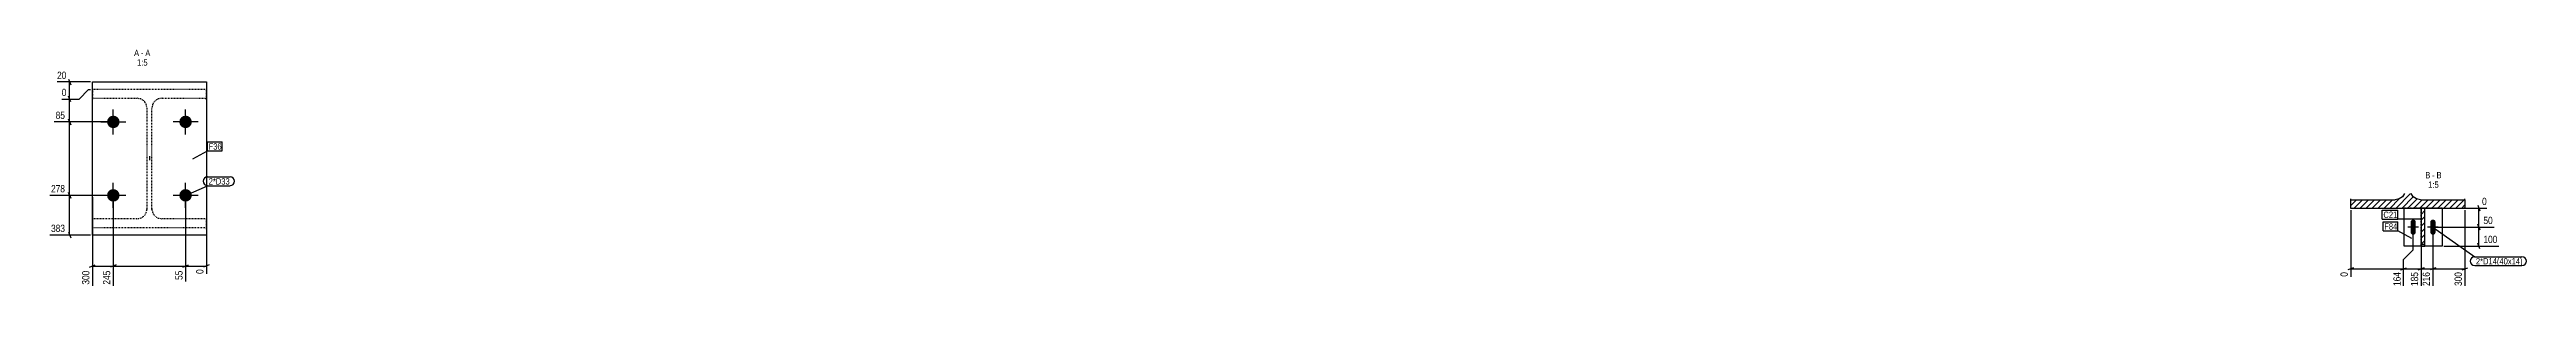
# Model space of a CAD drawing. Header units: millimetres. Extents: x 23 to 84434, y 8 to 4893.
# Drawn here: x 66168 to 72682, y 8 to 634 of the extents above; entities that cross this region are included whole.
import ezdxf

# ---------------------------------------------------------------- set-up
doc = ezdxf.new("R2010")
doc.units = ezdxf.units.MM
doc.linetypes.add('DXK_LINE_DOT2', pattern=[3.9198, 1.9599, -1.9599])
doc.linetypes.add('DXK_LINE_DOT3', pattern=[5.9187, 2.979, -0.9799, 0.9799, -0.9799])
for name, color, linetype in [('MÅLSÆTNING', 7, 'Continuous'), ('STÅL', 7, 'Continuous'), ('TEKST', 7, 'Continuous')]:
    doc.layers.add(name, color=color, linetype=linetype)
doc.styles.add('Arial Narrow', font='ARIALN.TTF', dxfattribs={"height": 0.2})

msp = doc.modelspace()

# ---------------------------------------------------------------- hatches: boundary and pattern name
at = {"layer": 'STÅL', "linetype": 'Continuous'}
for points in [[(66335.7, 460.3, -1), (66335.7, 427.3, -1)], [(66525.7, 427.3, -1), (66525.7, 460.3, -1)], [(66319.2, 250.5, -1), (66352.2, 250.5, -1)], [(66509.2, 250.5, -1), (66542.2, 250.5, -1)], [(72381.7, 147.4), (72384.4, 146.9), (72387.1, 147.4), (72389.4, 148.9), (72390.9, 151.2), (72391.4, 153.9), (72391.4, 179.9), (72390.9, 182.6), (72389.4, 184.8), (72387.1, 186.4), (72384.4, 186.9), (72381.7, 186.4), (72379.5, 184.8), (72377.9, 182.6), (72377.4, 179.9), (72377.4, 153.9), (72377.9, 151.2), (72379.5, 148.9)], [(72433.7, 147.4), (72436.4, 146.9), (72439.1, 147.4), (72441.4, 148.9), (72442.9, 151.2), (72443.4, 153.9), (72443.4, 179.9), (72442.9, 182.6), (72441.4, 184.8), (72439.1, 186.4), (72436.4, 186.9), (72433.7, 186.4), (72431.5, 184.8), (72429.9, 182.6), (72429.4, 179.9), (72429.4, 153.9), (72429.9, 151.2), (72431.5, 148.9)]]:
    msp.add_hatch(color=96, dxfattribs=at).paths.add_polyline_path(points)
h = msp.add_hatch(dxfattribs=at)
h.set_pattern_fill('', scale=3.5, style=0, pattern_type=0)
h.set_pattern_definition([(45, (72405.406, 216.188), (-7.8577, 7.8577), [])])
h.paths.add_polyline_path([(72415.4, 216.2), (72405.4, 216.2), (72405.4, 122.1), (72415.4, 122.1)])

# ---------------------------------------------------------------- linework, layer by layer
at = {"layer": 'MÅLSÆTNING', "color": 7, "linetype": 'Continuous'}
for p, q in [((66245.7, 503.8), (66270.7, 528.8)), ((66270.7, 528.8), (66275.7, 528.8)), ((66270.7, 528.8), (66275.7, 528.8)), ((66200, 503.8), (66245.7, 503.8)), ((66223.7, 496.3), (66217.7, 511.3)), ((66220.7, 443.8), (66220.7, 503.8)), ((66330.7, 443.8), (66180.5, 443.8)), ((66330.7, 443.8), (66180.5, 443.8)), ((66217.7, 451.3), (66223.7, 436.3)), ((66223.7, 436.3), (66217.7, 451.3)), ((66220.7, 250.5), (66220.7, 443.8)), ((66330.7, 250.5), (66168.3, 250.5)), ((66330.7, 250.5), (66168.3, 250.5)), ((66217.7, 258), (66223.7, 243)), ((66223.7, 243), (66217.7, 258)), ((66220.7, 146.1), (66220.7, 250.5)), ((66280.7, 245.5), (66280.7, 12)), ((66335.7, 245.5), (66335.7, 12)), ((66335.7, 245.5), (66335.7, 12)), ((66525.7, 245.5), (66525.7, 24.2)), ((66580.7, 245.5), (66580.7, 43.7)), ((72220.4, 211.2), (72220.4, 36.4)), ((72405.4, 211.9), (72405.4, 12)), ((72465.4, 216.9), (72577.8, 216.9)), ((72520.4, 211.9), (72520.4, 12)), ((72554.1, 224.4), (72560.1, 209.4)), ((72557.1, 166.9), (72557.1, 216.9)), ((66275.7, 146.1), (66168.3, 146.1)), ((66217.7, 153.6), (66223.7, 138.6)), ((72384.4, 107.1), (72384.4, 161.9)), ((72384.4, 107.1), (72384.4, 161.9)), ((72436.4, 161.9), (72436.4, 12)), ((72436.4, 161.9), (72436.4, 12)), ((72441.4, 166.9), (72597.2, 166.9)), ((72441.4, 166.9), (72597.2, 166.9)), ((72560.1, 159.4), (72554.1, 174.4)), ((72554.1, 174.4), (72560.1, 159.4)), ((72557.1, 116.9), (72557.1, 166.9)), ((66273.2, 61.3), (66288.2, 67.3)), ((66343.2, 67.3), (66328.2, 61.3)), ((66343.2, 67.3), (66328.2, 61.3)), ((66518.2, 61.3), (66533.2, 67.3)), ((66588.2, 67.3), (66573.2, 61.3)), ((72359.4, 82.1), (72384.4, 107.1)), ((72359.4, 12), (72359.4, 82.1)), ((72465.4, 116.9), (72609.4, 116.9)), ((72560.1, 109.4), (72554.1, 124.4)), ((66280.7, 64.3), (66335.7, 64.3)), ((66335.7, 64.3), (66525.7, 64.3)), ((72227.9, 60.1), (72212.9, 54.1)), ((72220.4, 57.1), (72359.4, 57.1)), ((72351.9, 54.1), (72366.9, 60.1)), ((72397.9, 54.1), (72412.9, 60.1)), ((72405.4, 57.1), (72436.4, 57.1)), ((72443.9, 60.1), (72428.9, 54.1)), ((72443.9, 60.1), (72428.9, 54.1)), ((72436.4, 57.1), (72520.4, 57.1)), ((72512.9, 54.1), (72527.9, 60.1))]:
    msp.add_line(p, q, dxfattribs=at)
at = {"layer": 'STÅL', "color": 2, "linetype": 'Continuous'}
for p, q in [((66280.7, 146.1), (66280.7, 548.8)), ((66280.7, 548.8), (66580.7, 548.8)), ((66580.7, 548.8), (66580.7, 146.1)), ((72220.4, 238.9), (72220.4, 241.4)), ((72220.4, 216.2), (72220.4, 238.9)), ((72220.4, 238.9), (72337.2, 238.9)), ((72520.4, 216.2), (72220.4, 216.2)), ((72347.5, 240.9), (72337.2, 238.9)), ((72356.2, 246.8), (72347.5, 240.9)), ((72361.9, 255.3), (72356.2, 246.8)), ((72360.4, 116.9), (72360.4, 216.2)), ((72384.6, 246.8), (72379, 255.3)), ((72415.4, 216.2), (72405.4, 216.2)), ((72405.4, 216.2), (72405.4, 122.1)), ((72415.4, 122.1), (72415.4, 216.2)), ((72460.4, 216.2), (72460.4, 116.9)), ((72520.4, 238.9), (72520.4, 241.4)), ((72520.4, 238.9), (72520.4, 216.2)), ((66580.7, 146.1), (66280.7, 146.1)), ((72460.4, 116.9), (72360.4, 116.9)), ((72405.4, 116.9), (72405.4, 122.1)), ((72405.4, 122.1), (72415.4, 122.1)), ((72405.4, 116.9), (72415.4, 116.9)), ((72415.4, 116.9), (72415.4, 122.1))]:
    msp.add_line(p, q, dxfattribs=at)
at = {"layer": 'STÅL', "color": 7, "linetype": 'DXK_LINE_DOT2'}
for p, q in [((66580.7, 528.8), (66280.7, 528.8)), ((66280.7, 528.8), (66280.7, 501.5)), ((66580.7, 501.5), (66580.7, 528.8)), ((66280.7, 506.1), (66397.4, 506.1)), ((66407.7, 504.1), (66397.4, 506.1)), ((66424.4, 478.9), (66422.4, 489.3)), ((66424.4, 211.4), (66424.4, 478.9)), ((66439, 489.3), (66436.9, 478.9)), ((66436.9, 211.4), (66436.9, 478.9)), ((66463.9, 506.1), (66453.6, 504.1)), ((66463.9, 506.1), (66580.7, 506.1)), ((66422.4, 205.6), (66424.4, 216)), ((66436.9, 216), (66439, 205.6)), ((72220.4, 216.2), (72220.4, 218.7)), ((72460.4, 216.9), (72360.4, 216.9)), ((72360.4, 216.9), (72360.4, 216.2)), ((72415.4, 216.9), (72405.4, 216.9)), ((72405.4, 216.9), (72405.4, 216.2)), ((72405.4, 122.1), (72405.4, 216.2)), ((72415.4, 122.1), (72415.4, 216.9)), ((72460.4, 216.9), (72460.4, 216.2)), ((72520.4, 216.2), (72520.4, 218.7)), ((66397.4, 188.8), (66280.7, 188.8)), ((66280.7, 188.8), (66280.7, 161.5)), ((66280.7, 166.1), (66580.7, 166.1)), ((66397.4, 188.8), (66407.7, 190.8)), ((66453.6, 190.8), (66463.9, 188.8)), ((66580.7, 188.8), (66463.9, 188.8)), ((66580.7, 161.5), (66580.7, 188.8))]:
    msp.add_line(p, q, dxfattribs=at)
at = {"layer": 'STÅL', "color": 96, "linetype": 'Continuous'}
for p, q in [((66335.7, 410.8), (66335.7, 476.8)), ((66525.7, 410.8), (66525.7, 476.8)), ((66302.7, 443.8), (66368.7, 443.8)), ((66558.7, 443.8), (66492.7, 443.8)), ((66335.7, 217.5), (66335.7, 283.5)), ((66525.7, 217.5), (66525.7, 283.5)), ((66368.7, 250.5), (66302.7, 250.5)), ((66558.7, 250.5), (66492.7, 250.5)), ((72398.4, 166.9), (72370.4, 166.9)), ((72384.4, 180.9), (72384.4, 152.9)), ((72450.4, 166.9), (72422.4, 166.9)), ((72436.4, 180.9), (72436.4, 152.9))]:
    msp.add_line(p, q, dxfattribs=at)
at = {"layer": 'STÅL', "color": 7, "linetype": 'DXK_LINE_DOT3'}
msp.add_line((66430.7, 353.5), (66430.7, 342.9), dxfattribs=at)
at = {"layer": 'STÅL', "color": 7, "linetype": 'DXK_LINE_DOT2'}
for centre, start, end in [((66397.3, 479.1), 22.28623, 67.2851), ((66464, 479.1), 112.7149, 157.71377), ((66397.3, 215.8), 292.7149, 337.71377), ((66464, 215.8), 202.28623, 247.2851)]:
    msp.add_arc(centre, 27.1, start, end, dxfattribs=at)

# ---------------------------------------------------------------- wipeouts: each hides what was drawn before it
at = {"color": 0, "linetype": 'Continuous'}
for points in [[(66403, 616.8), (66403, 634.3), (66390.2, 634.3), (66390.2, 616.8)], [(72428.9, 295.3), (72428.9, 312.8), (72416.1, 312.8), (72416.1, 295.3)]]:
    msp.add_wipeout(points, dxfattribs=at).dxf.layer = 'TEKST'

# ---------------------------------------------------------------- next in the draw order: wipeouts: each hides what was drawn before it
for points, layer in [([(66216.2, 507.8), (66216.2, 535.8), (66196, 535.8), (66196, 507.8)], 'MÅLSÆTNING'), ([(66212.5, 254.5), (66212.5, 282.5), (66168, 282.5), (66168, 254.5)], 'MÅLSÆTNING'), ([(72581.8, 220.9), (72581.8, 248.9), (72561.6, 248.9), (72561.6, 220.9)], 'MÅLSÆTNING'), ([(66212.5, 150.1), (66212.5, 178.1), (66168, 178.1), (66168, 150.1)], 'MÅLSÆTNING'), ([(66331.7, 56.2), (66303.7, 56.2), (66303.7, 11.6), (66331.7, 11.6)], 'MÅLSÆTNING'), ([(66521.7, 56.2), (66493.7, 56.2), (66493.7, 23.8), (66521.7, 23.8)], 'MÅLSÆTNING'), ([(72216.4, 52.6), (72188.4, 52.6), (72188.4, 32.4), (72216.4, 32.4)], 'MÅLSÆTNING'), ([(72355.4, 52.6), (72327.4, 52.6), (72327.4, 8), (72355.4, 8)], 'MÅLSÆTNING'), ([(72432.4, 52.6), (72404.4, 52.6), (72404.4, 8), (72432.4, 8)], 'MÅLSÆTNING'), ([(72516.4, 52.6), (72488.4, 52.6), (72488.4, 8), (72516.4, 8)], 'MÅLSÆTNING'), ([(66414.6, 616.8), (66414.6, 634.3), (66408.2, 634.3), (66408.2, 616.8)], 'TEKST'), ([(72440.6, 295.3), (72440.6, 312.8), (72434.2, 312.8), (72434.2, 295.3)], 'TEKST')]:
    msp.add_wipeout(points, dxfattribs=at).dxf.layer = layer
at = {"color": 0}
for points in [[(66619.2, 370.9), (66619.2, 388.4), (66586.2, 388.4), (66586.2, 370.9)], [(66639.8, 278.9), (66639.8, 296.4), (66586.5, 296.4), (66586.5, 278.9)], [(72667.6, 68.6), (72667.6, 86.1), (72549.3, 86.1), (72549.3, 68.6)]]:
    msp.add_wipeout(points, dxfattribs=at).dxf.layer = 'TEKST'

# ---------------------------------------------------------------- next in the draw order: linework, layer by layer
at = {"layer": 'MÅLSÆTNING', "color": 7, "linetype": 'Continuous'}
for p, q in [((66275.7, 548.8), (66187.8, 548.8)), ((66217.7, 556.3), (66223.7, 541.3)), ((66220.7, 503.8), (66220.7, 548.8)), ((66245.7, 503.8), (66270.7, 528.8)), ((66200, 503.8), (66245.7, 503.8)), ((66223.7, 496.3), (66217.7, 511.3)), ((66525.7, 245.5), (66525.7, 24.2)), ((72405.4, 211.9), (72405.4, 12)), ((66518.2, 61.3), (66533.2, 67.3)), ((72359.4, 82.1), (72384.4, 107.1)), ((72359.4, 12), (72359.4, 82.1)), ((66525.7, 64.3), (66580.7, 64.3)), ((72351.9, 54.1), (72366.9, 60.1)), ((72359.4, 57.1), (72405.4, 57.1)), ((72412.9, 60.1), (72397.9, 54.1))]:
    msp.add_line(p, q, dxfattribs=at)

# ---------------------------------------------------------------- next in the draw order: texts
at = {"layer": 'MÅLSÆTNING', "color": 3, "linetype": 'Continuous', "style": 'Arial Narrow'}
for s, height, p in [('0', 19.1, (66200, 511.8)), ('278', 19.09, (66172, 258.5)), ('0', 19.1, (72565.6, 224.9)), ('383', 19.09, (66172, 154.1))]:
    msp.add_text(s, height=height, dxfattribs=at).set_placement(p)
for s, height, p in [('55', 19.09, (66517.7, 27.8)), ('0', 19.1, (72212.4, 36.4)), ('164', 19.09, (72351.4, 12)), ('216', 19.09, (72428.4, 12)), ('300', 19.09, (72512.4, 12))]:
    msp.add_text(s, height=height, rotation=90.00021, dxfattribs=at).set_placement(p)

# ---------------------------------------------------------------- next in the draw order: wipeouts: each hides what was drawn before it
at = {"color": 0, "linetype": 'Continuous'}
for points, layer in [([(66276.7, 56.2), (66248.7, 56.2), (66248.7, 11.6), (66276.7, 11.6)], 'MÅLSÆTNING'), ([(66432.6, 616.8), (66432.6, 634.3), (66419.8, 634.3), (66419.8, 616.8)], 'TEKST'), ([(72458.6, 295.3), (72458.6, 312.8), (72445.8, 312.8), (72445.8, 295.3)], 'TEKST')]:
    msp.add_wipeout(points, dxfattribs=at).dxf.layer = layer
at = {"color": 0}
for points in [[(66619.2, 370.9), (66619.2, 388.4), (66586.2, 388.4), (66586.2, 370.9)], [(66639.8, 278.9), (66639.8, 296.4), (66586.5, 296.4), (66586.5, 278.9)], [(72667.6, 68.6), (72667.6, 86.1), (72549.3, 86.1), (72549.3, 68.6)]]:
    msp.add_wipeout(points, dxfattribs=at).dxf.layer = 'TEKST'

# ---------------------------------------------------------------- next in the draw order: linework, layer by layer
at = {"layer": 'TEKST', "color": 7, "linetype": 'Continuous'}
for p, q in [((66583.2, 391.4), (66622.2, 391.4)), ((66583.2, 367.9), (66583.2, 391.4)), ((66622.2, 367.9), (66622.2, 391.4)), ((66544.5, 347), (66583.2, 367.9)), ((66583.2, 367.9), (66622.2, 367.9)), ((66525.7, 250.5), (66583.5, 275.9)), ((66583.5, 299.4), (66642.8, 299.4)), ((66583.5, 275.9), (66642.8, 275.9)), ((72546.3, 65.6), (72670.6, 65.6))]:
    msp.add_line(p, q, dxfattribs=at)
for centre, start, end in [((66583.5, 287.7), 90, 270), ((66642.8, 287.7), 270, 90), ((72670.6, 77.3), 270, 90)]:
    msp.add_arc(centre, 11.7, start, end, dxfattribs=at)

# ---------------------------------------------------------------- next in the draw order: texts
at = {"layer": 'MÅLSÆTNING', "color": 3, "linetype": 'Continuous', "style": 'Arial Narrow'}
for s, p in [('300', (66272.7, 15.6)), ('245', (66327.7, 15.6))]:
    msp.add_text(s, height=19.09, rotation=90.00021, dxfattribs=at).set_placement(p)
at = {"layer": 'TEKST', "color": 3, "style": 'Arial Narrow'}
for s, height, p in [('F36', 16.7, (66586.2, 370.9)), ('2*D33', 16.7, (66586.5, 278.9)), ('2*D14(40x14)', 16.702, (72549.3, 68.6))]:
    msp.add_text(s, height=height, dxfattribs=at).set_placement(p)

# ---------------------------------------------------------------- next in the draw order: wipeouts: each hides what was drawn before it
at = {"color": 0, "linetype": 'Continuous'}
for points, layer in [([(66216.2, 552.8), (66216.2, 580.8), (66183.8, 580.8), (66183.8, 552.8)], 'MÅLSÆTNING'), ([(66212.5, 447.8), (66212.5, 475.8), (66180.1, 475.8), (66180.1, 447.8)], 'MÅLSÆTNING'), ([(72597.6, 170.9), (72597.6, 198.9), (72565.2, 198.9), (72565.2, 170.9)], 'MÅLSÆTNING'), ([(66576.7, 59.8), (66548.7, 59.8), (66548.7, 39.7), (66576.7, 39.7)], 'MÅLSÆTNING'), ([(72401.4, 52.6), (72373.4, 52.6), (72373.4, 8), (72401.4, 8)], 'MÅLSÆTNING'), ([(66424.7, 591.8), (66424.7, 609.3), (66398.1, 609.3), (66398.1, 591.8)], 'TEKST'), ([(72450.7, 270.3), (72450.7, 287.8), (72424, 287.8), (72424, 270.3)], 'TEKST')]:
    msp.add_wipeout(points, dxfattribs=at).dxf.layer = layer

# ---------------------------------------------------------------- next in the draw order: hatches: boundary and pattern name
at = {"layer": 'STÅL', "linetype": 'Continuous'}
h = msp.add_hatch(dxfattribs=at)
h.set_pattern_fill('', scale=3.5, style=0, pattern_type=0)
h.set_pattern_definition([(45, (72361.856, 255.278), (-7.8577, 7.8577), [])])
h.paths.add_polyline_path([(72379, 255.3), (72361.9, 255.3), (72356.2, 246.8), (72347.5, 240.9), (72337.2, 238.9), (72220.4, 238.9), (72220.4, 216.2), (72520.4, 216.2), (72520.4, 238.9), (72403.7, 238.9), (72393.3, 240.9), (72384.6, 246.8)])

# ---------------------------------------------------------------- next in the draw order: linework, layer by layer
at = {"layer": 'STÅL', "color": 2, "linetype": 'Continuous'}
for p, q in [((72393.3, 240.9), (72384.6, 246.8)), ((72403.7, 238.9), (72393.3, 240.9)), ((72403.7, 238.9), (72520.4, 238.9))]:
    msp.add_line(p, q, dxfattribs=at)

# ---------------------------------------------------------------- next in the draw order: texts
at = {"layer": 'MÅLSÆTNING', "color": 3, "linetype": 'Continuous', "style": 'Arial Narrow'}
for s, p in [('20', (66187.8, 556.8)), ('85', (66184.1, 451.8))]:
    msp.add_text(s, height=19.09, dxfattribs=at).set_placement(p)
for s, height, p in [('0', 19.1, (66572.7, 43.7)), ('185', 19.09, (72397.4, 12))]:
    msp.add_text(s, height=height, rotation=90.00021, dxfattribs=at).set_placement(p)
at = {"layer": 'TEKST', "color": 3, "linetype": 'Continuous', "style": 'Arial Narrow'}
for s, p in [('A', (66390.2, 616.8)), ('1:5', (66398.1, 591.8)), ('-', (66408.2, 616.8)), ('A', (66419.8, 616.8)), ('B', (72416.1, 295.3)), ('1:5', (72424, 270.3)), ('-', (72434.2, 295.3)), ('B', (72445.8, 295.3))]:
    msp.add_text(s, height=16.7, dxfattribs=at).set_placement(p)

# ---------------------------------------------------------------- next in the draw order: wipeouts: each hides what was drawn before it
at = {"color": 0, "linetype": 'Continuous'}
msp.add_wipeout([(72609.8, 120.9), (72609.8, 148.9), (72565.2, 148.9), (72565.2, 120.9)], dxfattribs=at).dxf.layer = 'MÅLSÆTNING'

# ---------------------------------------------------------------- next in the draw order: linework, layer by layer
at = {"layer": 'TEKST', "color": 7, "linetype": 'Continuous'}
for p, q in [((72436.4, 166.9), (72546.3, 89.1)), ((72546.3, 89.1), (72670.6, 89.1))]:
    msp.add_line(p, q, dxfattribs=at)
msp.add_arc((72546.3, 77.3), 11.7, 90, 270, dxfattribs=at)

# ---------------------------------------------------------------- next in the draw order: texts
at = {"layer": 'MÅLSÆTNING', "color": 3, "linetype": 'Continuous', "style": 'Arial Narrow'}
for s, p in [('50', (72569.2, 174.9)), ('100', (72569.2, 124.9))]:
    msp.add_text(s, height=19.09, dxfattribs=at).set_placement(p)

# ---------------------------------------------------------------- next in the draw order: wipeouts: each hides what was drawn before it
at = {"color": 0}
msp.add_wipeout([(72341.3, 191.1), (72341.3, 208.6), (72306.1, 208.6), (72306.1, 191.1)], dxfattribs=at).dxf.layer = 'TEKST'

# ---------------------------------------------------------------- next in the draw order: wipeouts: each hides what was drawn before it
msp.add_wipeout([(72341.3, 191.1), (72341.3, 208.6), (72306.1, 208.6), (72306.1, 191.1)], dxfattribs=at).dxf.layer = 'TEKST'

# ---------------------------------------------------------------- next in the draw order: linework, layer by layer
at = {"layer": 'TEKST', "color": 7, "linetype": 'Continuous'}
for p, q in [((72303.1, 211.6), (72344.3, 211.6)), ((72303.1, 188.1), (72303.1, 211.6)), ((72344.3, 188.1), (72344.3, 211.6)), ((72303.1, 188.1), (72344.3, 188.1)), ((72405.4, 188.1), (72344.3, 188.1))]:
    msp.add_line(p, q, dxfattribs=at)

# ---------------------------------------------------------------- next in the draw order: texts
at = {"layer": 'TEKST', "color": 3, "style": 'Arial Narrow'}
msp.add_text('C21', height=16.7, dxfattribs=at).set_placement((72306.1, 191.1))

# ---------------------------------------------------------------- next in the draw order: wipeouts: each hides what was drawn before it
at = {"color": 0}
msp.add_wipeout([(72341.3, 160.2), (72341.3, 177.7), (72308.3, 177.7), (72308.3, 160.2)], dxfattribs=at).dxf.layer = 'TEKST'

# ---------------------------------------------------------------- next in the draw order: wipeouts: each hides what was drawn before it
msp.add_wipeout([(72341.3, 160.2), (72341.3, 177.7), (72308.3, 177.7), (72308.3, 160.2)], dxfattribs=at).dxf.layer = 'TEKST'

# ---------------------------------------------------------------- next in the draw order: linework, layer by layer
at = {"layer": 'TEKST', "color": 7, "linetype": 'Continuous'}
for p, q in [((72305.3, 180.7), (72344.3, 180.7)), ((72305.3, 157.2), (72305.3, 180.7)), ((72305.3, 157.2), (72344.3, 157.2)), ((72344.3, 157.2), (72344.3, 180.7)), ((72380.7, 137.2), (72344.3, 157.2))]:
    msp.add_line(p, q, dxfattribs=at)

# ---------------------------------------------------------------- next in the draw order: texts
at = {"layer": 'TEKST', "color": 3, "style": 'Arial Narrow'}
msp.add_text('F84', height=16.7, dxfattribs=at).set_placement((72308.3, 160.2))

doc.saveas('drawing.dxf')
